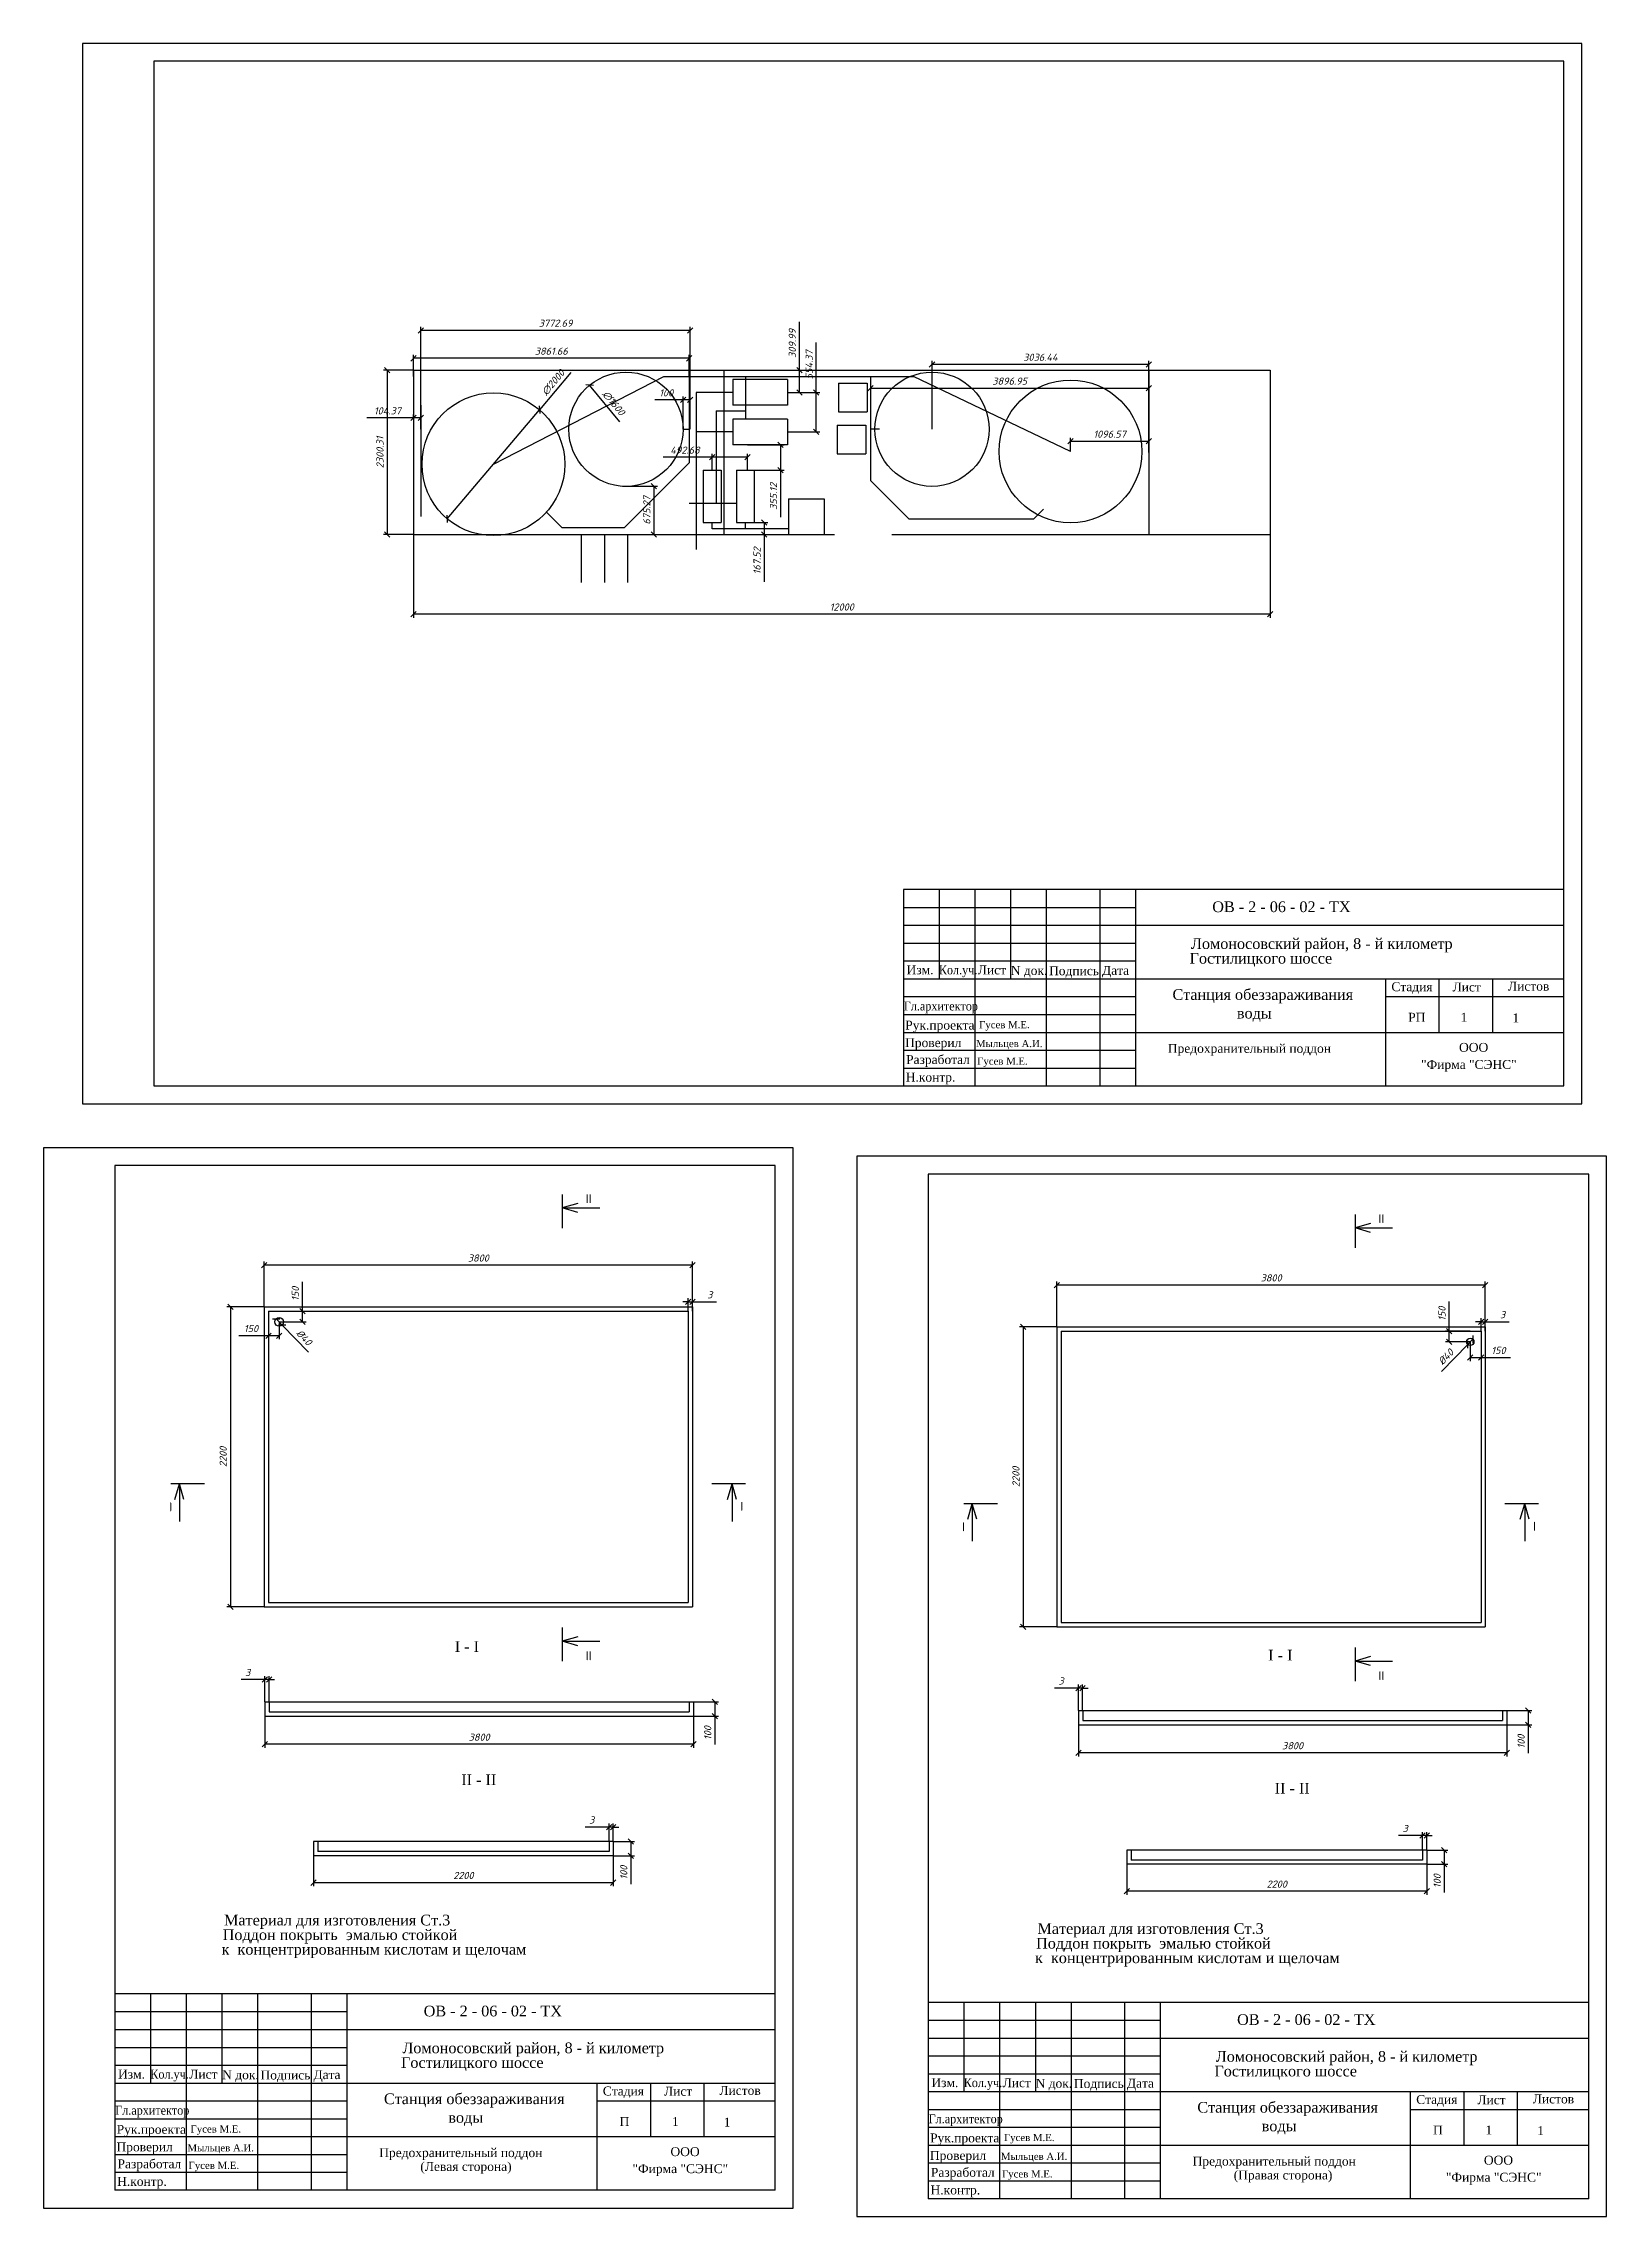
# Model space of a CAD drawing. Header units: millimetres. Extents: x -17979 to 93814, y -32242 to 30101.
# Drawn here: x 50029 to 93814, y -30770 to 30101 of the extents above; entities that cross this region are included whole.
import ezdxf

# ---------------------------------------------------------------- set-up
doc = ezdxf.new("R2010")
doc.units = ezdxf.units.MM
doc.styles.add('CН', font='')
doc.styles.add('СИС', font='txt.shx', dxfattribs={"oblique": 15})
doc.styles.add('СН с наклоном', font='', dxfattribs={"oblique": 15})
doc.styles.get('CН').set_extended_font_data('Times New Roman Cyr')
doc.styles.get('СН с наклоном').set_extended_font_data('Times New Roman Cyr')
doc.dimstyles.new('25 СИС', dxfattribs={"dimscale": 0, "dimtxt": 200, "dimasz": 150, "dimexe": 100, "dimexo": 0.625, "dimgap": 100, "dimtad": 1, "dimlfac": 0.25, "dimdsep": 46, "dimtxsty": 'СИС', "dimblk": 'OBLIQUE', "dimcen": 2.5, "dimclrd": 3, "dimclre": 3, "dimclrt": 7, "dimadec": 0, "dimazin": 0, "dimtm": 1e-09, "dimtfac": 1, "dimtmove": 0, "dimatfit": 3, "dimldrblk": 'NONE', "dimfxl": 0, "dimtolj": 1, "dimtzin": 0, "dimarcsym": 0})
doc.dimstyles.new('50 СИС', dxfattribs={"dimscale": 0, "dimtxt": 200, "dimasz": 150, "dimexe": 100, "dimexo": 0.625, "dimgap": 100, "dimtad": 1, "dimlfac": 0.5, "dimdsep": 46, "dimtxsty": 'СИС', "dimblk": 'OBLIQUE', "dimcen": 2.5, "dimclrd": 3, "dimclre": 3, "dimclrt": 7, "dimadec": 0, "dimazin": 0, "dimtm": 1e-09, "dimtfac": 1, "dimtmove": 0, "dimatfit": 3, "dimldrblk": 'NONE', "dimfxl": 0, "dimtolj": 1, "dimtzin": 0, "dimarcsym": 0})

msp = doc.modelspace()

# ---------------------------------------------------------------- texts
for s, height, style, p in [('ОВ - 2 - 06 - 02 - ТХ', 300, 'CН', (82769.5301, 5768.416)), ('Ломоносовский район, 8 - й километр', 300, 'CН', (82172.2803, 4736.1694)), ('Изм.', 250, 'CН', (74207.2607, 4026.7341)), ('Лист', 250, 'CН', (76202.001, 4024.4141)), ('Дата', 250, 'CН', (79681.1086, 4011.1521)), ('Гостилицкого шоссе', 300, 'CН', (82134.9522, 4325.758)), ('N док.', 250, 'CН', (77124.7372, 4008.0626)), ('Подпись', 250, 'CН', (78197.8351, 4001.0776)), ('Стадия', 250, 'CН', (87787.5714, 3553.6467)), ('Лист', 250, 'CН', (89501.8924, 3546.0675)), ('Листов', 250, 'CН', (91052.9797, 3569.7484)), ('Станция обеззараживания', 300, 'СН с наклоном', (81655.3928, 3310.4444)), ('Рук.проекта', 250, 'CН', (74169.246, 2478.8296)), ('Гусев М.Е.', 200, 'CН', (76239.0316, 2515.2765)), ('воды', 300, 'СН с наклоном', (83459.5847, 2788.1028)), ('РП', 250, 'CН', (88258.2513, 2698.8092)), ('1', 250, 'CН', (89726.4902, 2698.8092)), ('1', 250, 'CН', (91177.0395, 2681.1279)), ('Проверил', 250, 'CН', (74164.9719, 1986.8716)), ('Мыльцев А.И.', 200, 'CН', (76152.7065, 1986.8716)), ('Предохранительный поддон', 250, 'CН', (81524.5394, 1826.8869)), ('ООО', 250, 'CН', (89682.2843, 1854.951)), ('Н.контр.', 250, 'CН', (74183.208, 1021.166)), ('Разработал', 250, 'CН', (74192.326, 1513.1292)), ('Гусев М.Е.', 200, 'CН', (76184.3234, 1494.9084)), ('"Фирма "СЭНС"', 250, 'CН', (88618.9886, 1377.4304)), ('I', 250, 'СИС', (53550.5365, -11015.8284)), ('I', 250, 'СИС', (69546.6678, -10999.4055)), ('I', 250, 'СИС', (75757.3417, -11574.2079)), ('I', 250, 'СИС', (91753.473, -11557.785)), ('I - I', 300, 'CН', (61551.0511, -14954.4398)), ('I - I', 300, 'CН', (84336.2019, -15193.3849)), ('II - II', 300, 'CН', (61732.8063, -18684.7633)), ('II - II', 300, 'CН', (84517.9571, -18923.7084)), ('Материал для изготовления Ст.3', 300, 'CН', (55087.0174, -22614.9241)), ('Поддон покрыть  эмалью стойкой', 300, 'CН', (55049.6893, -23025.3356)), ('Поддон покрыть  эмалью стойкой', 300, 'CН', (77834.84, -23264.2807)), ('Материал для изготовления Ст.3', 300, 'CН', (77872.1681, -22853.8692)), ('к  концентрированным кислотам и щелочам', 300, 'CН', (55018.77, -23433.499)), ('к  концентрированным кислотам и щелочам', 300, 'CН', (77803.9207, -23672.4441)), ('ОВ - 2 - 06 - 02 - ТХ', 300, 'CН', (60679.8382, -25163.5826)), ('ОВ - 2 - 06 - 02 - ТХ', 300, 'CН', (83464.9889, -25402.5277)), ('Ломоносовский район, 8 - й километр', 300, 'CН', (60082.5884, -26195.8292)), ('Ломоносовский район, 8 - й километр', 300, 'CН', (82867.7392, -26434.7743)), ('Изм.', 250, 'CН', (52117.5688, -26905.2645)), ('Лист', 250, 'CН', (54112.3091, -26907.5845)), ('N док.', 250, 'CН', (55035.0453, -26923.936)), ('Подпись', 250, 'CН', (56108.1433, -26930.921)), ('Дата', 250, 'CН', (57591.4167, -26920.8465)), ('Гостилицкого шоссе', 300, 'CН', (60045.2603, -26606.2406)), ('Гостилицкого шоссе', 300, 'CН', (82830.4111, -26845.1857)), ('Станция обеззараживания', 300, 'СН с наклоном', (59565.701, -27621.5543)), ('Стадия', 250, 'CН', (65697.8795, -27378.3519)), ('Лист', 250, 'CН', (67412.2006, -27385.9311)), ('Листов', 250, 'CН', (68963.2878, -27362.2502)), ('Изм.', 250, 'CН', (74902.7196, -27144.2096)), ('Лист', 250, 'CН', (76897.4599, -27146.5296)), ('N док.', 250, 'CН', (77820.1961, -27162.8811)), ('Подпись', 250, 'CН', (78893.294, -27169.8661)), ('Дата', 250, 'CН', (80376.5675, -27159.7916)), ('Стадия', 250, 'CН', (88483.0302, -27617.297)), ('Лист', 250, 'CН', (90197.3513, -27624.8762)), ('Листов', 250, 'CН', (91748.4386, -27601.1953)), ('воды', 300, 'СН с наклоном', (61369.8928, -28143.8958)), ('П', 250, 'CН', (66168.5595, -28233.1894)), ('1', 250, 'CН', (67636.7983, -28233.1895)), ('1', 250, 'CН', (69087.3476, -28250.8707)), ('Станция обеззараживания', 300, 'СН с наклоном', (82350.8517, -27860.4994)), ('Рук.проекта', 250, 'CН', (52079.5541, -28453.1689)), ('Гусев М.Е.', 200, 'CН', (54149.3398, -28416.7221)), ('Рук.проекта', 250, 'CН', (74864.7048, -28692.114)), ('Гусев М.Е.', 200, 'CН', (76934.4905, -28655.6672)), ('воды', 300, 'СН с наклоном', (84155.0436, -28382.8409)), ('П', 250, 'CН', (88953.7102, -28472.1345)), ('1', 250, 'CН', (90421.949, -28472.1346)), ('1', 250, 'CН', (91872.4983, -28489.8158)), ('Проверил', 250, 'CН', (52075.28, -28945.127)), ('Разработал', 250, 'CН', (52102.6341, -29418.8694)), ('Мыльцев А.И.', 200, 'CН', (54063.0147, -28945.127)), ('Предохранительный поддон', 250, 'CН', (59434.8475, -29105.1118)), ('ООО', 250, 'CН', (67592.5925, -29077.0476)), ('Проверил', 250, 'CН', (74860.4307, -29184.0721)), ('Мыльцев А.И.', 200, 'CН', (76848.1654, -29184.0721)), ('Предохранительный поддон', 250, 'CН', (82219.9982, -29344.0569)), ('ООО', 250, 'CН', (90377.7432, -29315.9927)), ('Н.контр.', 250, 'CН', (52093.5161, -29910.8326)), ('Гусев М.Е.', 200, 'CН', (54094.6316, -29437.0902)), ('(Левая сторона)', 250, 'CН', (60585.8757, -29492.6396)), ('"Фирма "СЭНС"', 250, 'CН', (66529.2967, -29554.5682)), ('Разработал', 250, 'CН', (74887.7848, -29657.8145)), ('Гусев М.Е.', 200, 'CН', (76879.7823, -29676.0353)), ('(Правая сторона)', 250, 'CН', (83371.0264, -29731.5847)), ('"Фирма "СЭНС"', 250, 'CН', (89314.4475, -29793.5133)), ('Н.контр.', 250, 'CН', (74878.6668, -30149.7777))]:
    msp.add_text(s, height=height, dxfattribs=dict(style=style)).set_placement(p)
at = {"style": 'CН', "width": 0.9}
for s, p in [('Кол.уч.', (75111.7712, 4026.7341)), ('Гл.архитектор', (74129.2857, 3013.9057)), ('Кол.уч.', (53022.0793, -26905.2645)), ('Кол.уч.', (75807.2301, -27144.2096)), ('Гл.архитектор', (52039.5938, -27918.0929)), ('Гл.архитектор', (74824.7446, -28157.038))]:
    msp.add_text(s, height=250, dxfattribs=at).set_placement(p)
at = {"style": 'СИС'}
for p in [(65387.1842, -2133.63), (87593.9894, -2692.0095), (65387.1842, -14936.3279), (87593.9894, -15494.7074)]:
    msp.add_text('II', height=250, rotation=180, dxfattribs=at).set_placement(p)

# ---------------------------------------------------------------- blocks, each defined once
blk = doc.blocks.new('_OBLIQUE')
at = {"color": 0, "linetype": 'ByBlock'}
blk.add_line((-0.5, -0.5), (0.5, 0.5), dxfattribs=at)
blk = doc.blocks.new('*D24')
at = {"color": 3, "lineweight": -2}
for p, q in [((60392, 16346), (60392, 14015)), ((84392, 16346), (84392, 14015)), ((84392, 14115), (60392, 14115))]:
    blk.add_line(p, q, dxfattribs=at)
at = {"layer": 'Defpoints', "color": 0}
for p in [(60392, 16347), (84392, 16347), (60392, 14115)]:
    blk.add_point(p, dxfattribs=at)
at = {"color": 3, "lineweight": -2, "xscale": 150, "yscale": 150, "zscale": 150, "rotation": 180}
blk.add_blockref('_OBLIQUE', (60392, 14115), dxfattribs=at)
at = {"color": 3, "lineweight": -2, "xscale": 150, "yscale": 150, "zscale": 150}
blk.add_blockref('_OBLIQUE', (84392, 14115), dxfattribs=at)
at = {"color": 7, "insert": (72392, 14315), "char_height": 200, "attachment_point": 5, "style": 'СИС'}
blk.add_mtext('\\A1;12000', dxfattribs=at)
blk = doc.blocks.new('_None')
blk = doc.blocks.new('*D25')
at = {"color": 3, "lineweight": -2}
for p, q in [((60391, 20947), (59556, 20947)), ((59656, 20947), (59656, 16346)), ((60391, 16346), (59556, 16346))]:
    blk.add_line(p, q, dxfattribs=at)
at = {"layer": 'Defpoints', "color": 0}
for p in [(60392, 20947), (59656, 16346), (60392, 16346)]:
    blk.add_point(p, dxfattribs=at)
at = {"color": 3, "lineweight": -2, "xscale": 150, "yscale": 150, "zscale": 150}
for p, rotation in [((59656, 20947), 90), ((59656, 16346), 270)]:
    blk.add_blockref('_OBLIQUE', p, dxfattribs=dict(at, rotation=rotation))
at = {"color": 7, "insert": (59456, 18646), "char_height": 200, "attachment_point": 5, "rotation": 90, "style": 'СИС'}
blk.add_mtext('\\A1;2300.31', dxfattribs=at)
blk = doc.blocks.new('*D26')
at = {"color": 3, "lineweight": -2}
for p in [(64803, 20880), (61342, 16786)]:
    blk.add_line(p, (63924, 19841), dxfattribs=at)
at = {"layer": 'Defpoints', "color": 0}
for p in [(63924, 19841), (61342, 16786)]:
    blk.add_point(p, dxfattribs=at)
at = {"color": 3, "lineweight": -2, "xscale": 150, "yscale": 150, "zscale": 150}
for p, rotation in [((63924, 19841), 229.7816838810232), ((61342, 16786), 49.78168388102324)]:
    blk.add_blockref('_OBLIQUE', p, dxfattribs=dict(at, rotation=rotation))
at = {"color": 7, "insert": (64308, 20604), "char_height": 200, "attachment_point": 5, "rotation": 49.78168, "style": 'СИС'}
blk.add_mtext('\\A1;∅2000', dxfattribs=at)
blk = doc.blocks.new('*D27')
at = {"color": 3, "lineweight": -2}
blk.add_line((66173, 19504), (65329, 20530), dxfattribs=at)
at = {"layer": 'Defpoints', "color": 0}
for p in [(65329, 20530), (67362, 18059)]:
    blk.add_point(p, dxfattribs=at)
at = {"color": 3, "lineweight": -2, "xscale": 150, "yscale": 150, "zscale": 150, "rotation": 129.4472711270436}
blk.add_blockref('_OBLIQUE', (65329, 20530), dxfattribs=at)
at = {"color": 7, "insert": (66001, 20028), "char_height": 200, "attachment_point": 5, "rotation": 309.44727, "style": 'СИС'}
blk.add_mtext('\\A1;∅1600', dxfattribs=at)
blk = doc.blocks.new('*D28')
at = {"color": 3, "lineweight": -2}
for p, q in [((78798, 18673), (78798, 19057)), ((78798, 18957), (80992, 18957)), ((80992, 18647), (80992, 19057))]:
    blk.add_line(p, q, dxfattribs=at)
at = {"layer": 'Defpoints', "color": 0}
for p in [(80992, 18957), (78798, 18673), (80992, 18647)]:
    blk.add_point(p, dxfattribs=at)
at = {"color": 3, "lineweight": -2, "xscale": 150, "yscale": 150, "zscale": 150, "rotation": 180}
blk.add_blockref('_OBLIQUE', (78798, 18957), dxfattribs=at)
at = {"color": 3, "lineweight": -2, "xscale": 150, "yscale": 150, "zscale": 150}
blk.add_blockref('_OBLIQUE', (80992, 18957), dxfattribs=at)
at = {"color": 7, "insert": (79895, 19157), "char_height": 200, "attachment_point": 5, "style": 'СИС'}
blk.add_mtext('\\A1;1096.57', dxfattribs=at)
blk = doc.blocks.new('*D29')
at = {"color": 3, "lineweight": -2}
for p, q in [((74919, 19296), (74919, 21210)), ((80992, 21110), (74919, 21110)), ((80992, 18958), (80992, 21210))]:
    blk.add_line(p, q, dxfattribs=at)
at = {"layer": 'Defpoints', "color": 0}
for p in [(74919, 21110), (74919, 19295), (80992, 18957)]:
    blk.add_point(p, dxfattribs=at)
at = {"color": 3, "lineweight": -2, "xscale": 150, "yscale": 150, "zscale": 150, "rotation": 180}
blk.add_blockref('_OBLIQUE', (74919, 21110), dxfattribs=at)
at = {"color": 3, "lineweight": -2, "xscale": 150, "yscale": 150, "zscale": 150}
blk.add_blockref('_OBLIQUE', (80992, 21110), dxfattribs=at)
at = {"color": 7, "insert": (77955, 21310), "char_height": 200, "attachment_point": 5, "style": 'СИС'}
blk.add_mtext('\\A1;3036.44', dxfattribs=at)
blk = doc.blocks.new('*D30')
at = {"color": 3, "lineweight": -2}
for p, q in [((71206, 20947), (71206, 22299)), ((70872, 20947), (71306, 20947)), ((71206, 20327), (71206, 20947)), ((70872, 20327), (71306, 20327))]:
    blk.add_line(p, q, dxfattribs=at)
at = {"layer": 'Defpoints', "color": 0}
for p in [(70871, 20947), (71206, 20947), (70871, 20327)]:
    blk.add_point(p, dxfattribs=at)
at = {"color": 3, "lineweight": -2, "xscale": 150, "yscale": 150, "zscale": 150}
for p, rotation in [((71206, 20947), 90), ((71206, 20327), 270)]:
    blk.add_blockref('_OBLIQUE', p, dxfattribs=dict(at, rotation=rotation))
at = {"color": 7, "insert": (71006, 21698), "char_height": 200, "attachment_point": 5, "rotation": 90, "style": 'СИС'}
blk.add_mtext('\\A1;309.99', dxfattribs=at)
blk = doc.blocks.new('*D31')
at = {"color": 3, "lineweight": -2}
for p, q in [((71676, 20327), (71676, 21721)), ((70873, 20327), (71776, 20327)), ((71676, 19218), (71676, 20327)), ((70872, 19218), (71776, 19218))]:
    blk.add_line(p, q, dxfattribs=at)
at = {"layer": 'Defpoints', "color": 0}
for p in [(70872, 20327), (71676, 20327), (70871, 19218)]:
    blk.add_point(p, dxfattribs=at)
at = {"color": 3, "lineweight": -2, "xscale": 150, "yscale": 150, "zscale": 150}
for p, rotation in [((71676, 20327), 90), ((71676, 19218), 270)]:
    blk.add_blockref('_OBLIQUE', p, dxfattribs=dict(at, rotation=rotation))
at = {"color": 7, "insert": (71476, 21099), "char_height": 200, "attachment_point": 5, "rotation": 90, "style": 'СИС'}
blk.add_mtext('\\A1;554.37', dxfattribs=at)
blk = doc.blocks.new('*D32')
at = {"color": 3, "lineweight": -2}
for p, q in [((69748, 18858), (70779, 18858)), ((70679, 18858), (70679, 18148)), ((69748, 18148), (70779, 18148)), ((70679, 18148), (70679, 16829))]:
    blk.add_line(p, q, dxfattribs=at)
at = {"layer": 'Defpoints', "color": 0}
for p in [(69747, 18858), (69747, 18148), (70679, 18148)]:
    blk.add_point(p, dxfattribs=at)
at = {"color": 3, "lineweight": -2, "xscale": 150, "yscale": 150, "zscale": 150}
for p, rotation in [((70679, 18858), 90), ((70679, 18148), 270)]:
    blk.add_blockref('_OBLIQUE', p, dxfattribs=dict(at, rotation=rotation))
at = {"color": 7, "insert": (70479, 17413), "char_height": 200, "attachment_point": 5, "rotation": 90, "style": 'СИС'}
blk.add_mtext('\\A1;355.12', dxfattribs=at)
blk = doc.blocks.new('*D33')
at = {"color": 3, "lineweight": -2}
for p, q in [((68762, 18510), (67386, 18510)), ((68762, 18148), (68762, 18610)), ((69748, 18510), (68762, 18510)), ((69748, 18148), (69748, 18610))]:
    blk.add_line(p, q, dxfattribs=at)
at = {"layer": 'Defpoints', "color": 0}
for p in [(68762, 18510), (68762, 18148), (69748, 18148)]:
    blk.add_point(p, dxfattribs=at)
at = {"color": 3, "lineweight": -2, "xscale": 150, "yscale": 150, "zscale": 150, "rotation": 180}
blk.add_blockref('_OBLIQUE', (68762, 18510), dxfattribs=at)
at = {"color": 3, "lineweight": -2, "xscale": 150, "yscale": 150, "zscale": 150}
blk.add_blockref('_OBLIQUE', (69748, 18510), dxfattribs=at)
at = {"color": 7, "insert": (67999, 18710), "char_height": 200, "attachment_point": 5, "style": 'СИС'}
blk.add_mtext('\\A1;492.68', dxfattribs=at)
blk = doc.blocks.new('*D34')
at = {"color": 3, "lineweight": -2}
for p, q in [((69941, 16682), (70318, 16682)), ((70218, 16682), (70218, 16347)), ((69941, 16347), (70318, 16347)), ((70218, 16347), (70218, 15019))]:
    blk.add_line(p, q, dxfattribs=at)
at = {"layer": 'Defpoints', "color": 0}
for p in [(69941, 16682), (69941, 16347), (70218, 16347)]:
    blk.add_point(p, dxfattribs=at)
at = {"color": 3, "lineweight": -2, "xscale": 150, "yscale": 150, "zscale": 150}
for p, rotation in [((70218, 16682), 90), ((70218, 16347), 270)]:
    blk.add_blockref('_OBLIQUE', p, dxfattribs=dict(at, rotation=rotation))
at = {"color": 7, "insert": (70018, 15608), "char_height": 200, "attachment_point": 5, "rotation": 90, "style": 'СИС'}
blk.add_mtext('\\A1;167.52', dxfattribs=at)
blk = doc.blocks.new('*D35')
at = {"color": 3, "lineweight": -2}
for p, q in [((66248, 17697), (67230, 17697)), ((67130, 17697), (67130, 16347)), ((66248, 16347), (67230, 16347))]:
    blk.add_line(p, q, dxfattribs=at)
at = {"layer": 'Defpoints', "color": 0}
for p in [(66247, 17697), (66247, 16347), (67130, 16347)]:
    blk.add_point(p, dxfattribs=at)
at = {"color": 3, "lineweight": -2, "xscale": 150, "yscale": 150, "zscale": 150}
for p, rotation in [((67130, 17697), 90), ((67130, 16347), 270)]:
    blk.add_blockref('_OBLIQUE', p, dxfattribs=dict(at, rotation=rotation))
at = {"color": 7, "insert": (66930, 17022), "char_height": 200, "attachment_point": 5, "rotation": 90, "style": 'СИС'}
blk.add_mtext('\\A1;675.27', dxfattribs=at)
blk = doc.blocks.new('*D36')
at = {"color": 3, "lineweight": -2}
for p, q in [((73198, 20769), (73198, 20343)), ((80992, 20769), (80992, 20343)), ((73198, 20443), (80992, 20443))]:
    blk.add_line(p, q, dxfattribs=at)
at = {"layer": 'Defpoints', "color": 0}
for p in [(73198, 20770), (80992, 20770), (80992, 20443)]:
    blk.add_point(p, dxfattribs=at)
at = {"color": 3, "lineweight": -2, "xscale": 150, "yscale": 150, "zscale": 150, "rotation": 180}
blk.add_blockref('_OBLIQUE', (73198, 20443), dxfattribs=at)
at = {"color": 3, "lineweight": -2, "xscale": 150, "yscale": 150, "zscale": 150}
blk.add_blockref('_OBLIQUE', (80992, 20443), dxfattribs=at)
at = {"color": 7, "insert": (77095, 20643), "char_height": 200, "attachment_point": 5, "style": 'СИС'}
blk.add_mtext('\\A1;3896.95', dxfattribs=at)
blk = doc.blocks.new('*D37')
at = {"color": 3, "lineweight": -2}
for p, q in [((60392, 20770), (60392, 21381)), ((68115, 20770), (68115, 21381)), ((68115, 21281), (60392, 21281))]:
    blk.add_line(p, q, dxfattribs=at)
at = {"layer": 'Defpoints', "color": 0}
for p in [(60392, 21281), (60392, 20770), (68115, 20770)]:
    blk.add_point(p, dxfattribs=at)
at = {"color": 3, "lineweight": -2, "xscale": 150, "yscale": 150, "zscale": 150, "rotation": 180}
blk.add_blockref('_OBLIQUE', (60392, 21281), dxfattribs=at)
at = {"color": 3, "lineweight": -2, "xscale": 150, "yscale": 150, "zscale": 150}
blk.add_blockref('_OBLIQUE', (68115, 21281), dxfattribs=at)
at = {"color": 7, "insert": (64253, 21481), "char_height": 200, "attachment_point": 5, "style": 'СИС'}
blk.add_mtext('\\A1;3861.66', dxfattribs=at)
blk = doc.blocks.new('*D38')
at = {"color": 3, "lineweight": -2}
for p, q in [((60392, 19610), (59088, 19610)), ((60392, 19611), (60392, 19710)), ((60600, 19610), (60392, 19610)), ((60600, 19611), (60600, 19710))]:
    blk.add_line(p, q, dxfattribs=at)
at = {"layer": 'Defpoints', "color": 0}
for p in [(60392, 19610), (60392, 19610), (60600, 19610)]:
    blk.add_point(p, dxfattribs=at)
at = {"color": 3, "lineweight": -2, "xscale": 150, "yscale": 150, "zscale": 150, "rotation": 180}
blk.add_blockref('_OBLIQUE', (60392, 19610), dxfattribs=at)
at = {"color": 3, "lineweight": -2, "xscale": 150, "yscale": 150, "zscale": 150}
blk.add_blockref('_OBLIQUE', (60600, 19610), dxfattribs=at)
at = {"color": 7, "insert": (59665, 19810), "char_height": 200, "attachment_point": 5, "style": 'СИС'}
blk.add_mtext('\\A1;104.37', dxfattribs=at)
blk = doc.blocks.new('*D39')
at = {"color": 3, "lineweight": -2}
for p, q in [((67946, 20114), (67151, 20114)), ((67946, 19942), (67946, 20214)), ((68146, 20114), (67946, 20114)), ((68146, 19942), (68146, 20214))]:
    blk.add_line(p, q, dxfattribs=at)
at = {"layer": 'Defpoints', "color": 0}
for p in [(67946, 20114), (67946, 19941), (68146, 19941)]:
    blk.add_point(p, dxfattribs=at)
at = {"color": 3, "lineweight": -2, "xscale": 150, "yscale": 150, "zscale": 150, "rotation": 180}
blk.add_blockref('_OBLIQUE', (67946, 20114), dxfattribs=at)
at = {"color": 3, "lineweight": -2, "xscale": 150, "yscale": 150, "zscale": 150}
blk.add_blockref('_OBLIQUE', (68146, 20114), dxfattribs=at)
at = {"color": 7, "insert": (67473, 20314), "char_height": 200, "attachment_point": 5, "style": 'СИС'}
blk.add_mtext('\\A1;100', dxfattribs=at)
blk = doc.blocks.new('*D40')
at = {"color": 3, "lineweight": -2}
for p, q in [((60600, 19297), (60600, 22164)), ((68146, 22064), (60600, 22064)), ((68146, 19297), (68146, 22164))]:
    blk.add_line(p, q, dxfattribs=at)
at = {"layer": 'Defpoints', "color": 0}
for p in [(60600, 22064), (60600, 19296), (68146, 19296)]:
    blk.add_point(p, dxfattribs=at)
at = {"color": 3, "lineweight": -2, "xscale": 150, "yscale": 150, "zscale": 150, "rotation": 180}
blk.add_blockref('_OBLIQUE', (60600, 22064), dxfattribs=at)
at = {"color": 3, "lineweight": -2, "xscale": 150, "yscale": 150, "zscale": 150}
blk.add_blockref('_OBLIQUE', (68146, 22064), dxfattribs=at)
at = {"color": 7, "insert": (64373, 22264), "char_height": 200, "attachment_point": 5, "style": 'СИС'}
blk.add_mtext('\\A1;3772.69', dxfattribs=at)
blk = doc.blocks.new('*D58')
at = {"color": 3, "lineweight": -2}
for p, q in [((56211, -5292), (55164, -5292)), ((55264, -5292), (55264, -13692)), ((56211, -13692), (55164, -13692))]:
    blk.add_line(p, q, dxfattribs=at)
at = {"layer": 'Defpoints', "color": 0}
for p in [(56211, -5292), (55264, -13692), (56211, -13692)]:
    blk.add_point(p, dxfattribs=at)
at = {"color": 3, "lineweight": -2, "xscale": 150, "yscale": 150, "zscale": 150}
for p, rotation in [((55264, -5292), 90), ((55264, -13692), 270)]:
    blk.add_blockref('_OBLIQUE', p, dxfattribs=dict(at, rotation=rotation))
at = {"color": 7, "insert": (55064, -9492), "char_height": 200, "attachment_point": 5, "rotation": 90, "style": 'СИС'}
blk.add_mtext('\\A1;2200', dxfattribs=at)
blk = doc.blocks.new('*D56')
at = {"color": 3, "lineweight": -2}
for p, q in [((56211, -5291), (56211, -4021)), ((68211, -4121), (56211, -4121)), ((68211, -5291), (68211, -4021))]:
    blk.add_line(p, q, dxfattribs=at)
at = {"layer": 'Defpoints', "color": 0}
for p in [(56211, -4121), (56211, -5292), (68211, -5292)]:
    blk.add_point(p, dxfattribs=at)
at = {"color": 3, "lineweight": -2, "xscale": 150, "yscale": 150, "zscale": 150, "rotation": 180}
blk.add_blockref('_OBLIQUE', (56211, -4121), dxfattribs=at)
at = {"color": 3, "lineweight": -2, "xscale": 150, "yscale": 150, "zscale": 150}
blk.add_blockref('_OBLIQUE', (68211, -4121), dxfattribs=at)
at = {"color": 7, "insert": (62211, -3921), "char_height": 200, "attachment_point": 5, "style": 'СИС'}
blk.add_mtext('\\A1;3800', dxfattribs=at)
blk = doc.blocks.new('*D61')
at = {"color": 3, "lineweight": -2}
for p in [(56547, -5625), (57449, -6557)]:
    blk.add_line(p, (56716, -5799), dxfattribs=at)
at = {"layer": 'Defpoints', "color": 0}
for p in [(56547, -5625), (56716, -5799)]:
    blk.add_point(p, dxfattribs=at)
at = {"color": 3, "lineweight": -2, "xscale": 150, "yscale": 150, "zscale": 150}
for p, rotation in [((56547, -5625), 314.0740343886919), ((56716, -5799), 134.0740343886919)]:
    blk.add_blockref('_OBLIQUE', p, dxfattribs=dict(at, rotation=rotation))
at = {"color": 7, "insert": (57331, -6146), "char_height": 200, "attachment_point": 5, "rotation": 314.07403, "style": 'СИС'}
blk.add_mtext('\\A1;%%c40', dxfattribs=at)
blk = doc.blocks.new('*D60')
at = {"color": 3, "lineweight": -2}
for p, q in [((57284, -5412), (57284, -4584)), ((56632, -5412), (57384, -5412)), ((57284, -5712), (57284, -5412)), ((56632, -5712), (57384, -5712))]:
    blk.add_line(p, q, dxfattribs=at)
at = {"layer": 'Defpoints', "color": 0}
for p in [(56631, -5412), (57284, -5412), (56631, -5712)]:
    blk.add_point(p, dxfattribs=at)
at = {"color": 3, "lineweight": -2, "xscale": 150, "yscale": 150, "zscale": 150}
for p, rotation in [((57284, -5412), 90), ((57284, -5712), 270)]:
    blk.add_blockref('_OBLIQUE', p, dxfattribs=dict(at, rotation=rotation))
at = {"color": 7, "insert": (57084, -4923), "char_height": 200, "attachment_point": 5, "rotation": 90, "style": 'СИС'}
blk.add_mtext('\\A1;150', dxfattribs=at)
blk = doc.blocks.new('*D59')
at = {"color": 3, "lineweight": -2}
for p, q in [((56331, -5712), (56331, -6197)), ((56631, -5712), (56631, -6197)), ((56331, -6097), (55503, -6097)), ((56631, -6097), (56331, -6097))]:
    blk.add_line(p, q, dxfattribs=at)
at = {"layer": 'Defpoints', "color": 0}
for p in [(56331, -5712), (56631, -5712), (56331, -6097)]:
    blk.add_point(p, dxfattribs=at)
at = {"color": 3, "lineweight": -2, "xscale": 150, "yscale": 150, "zscale": 150, "rotation": 180}
blk.add_blockref('_OBLIQUE', (56331, -6097), dxfattribs=at)
at = {"color": 3, "lineweight": -2, "xscale": 150, "yscale": 150, "zscale": 150}
blk.add_blockref('_OBLIQUE', (56631, -6097), dxfattribs=at)
at = {"color": 7, "insert": (55842, -5897), "char_height": 200, "attachment_point": 5, "style": 'СИС'}
blk.add_mtext('\\A1;150', dxfattribs=at)
blk = doc.blocks.new('*D57')
at = {"color": 3, "lineweight": -2}
for p, q in [((68091, -5149), (67941, -5149)), ((68091, -5411), (68091, -5049)), ((68091, -5149), (68211, -5149)), ((68211, -5411), (68211, -5049)), ((68211, -5149), (68880, -5149))]:
    blk.add_line(p, q, dxfattribs=at)
at = {"layer": 'Defpoints', "color": 0}
for p in [(68091, -5412), (68211, -5149), (68211, -5412)]:
    blk.add_point(p, dxfattribs=at)
at = {"color": 3, "lineweight": -2, "xscale": 150, "yscale": 150, "zscale": 150}
blk.add_blockref('_OBLIQUE', (68091, -5149), dxfattribs=at)
at = {"color": 3, "lineweight": -2, "xscale": 150, "yscale": 150, "zscale": 150, "rotation": 180}
blk.add_blockref('_OBLIQUE', (68211, -5149), dxfattribs=at)
at = {"color": 7, "insert": (68696, -4949), "char_height": 200, "attachment_point": 5, "style": 'СИС'}
blk.add_mtext('\\A1;3', dxfattribs=at)
blk = doc.blocks.new('*D62')
at = {"color": 3, "lineweight": -2}
for p, q in [((56234, -16756), (56234, -17642)), ((68234, -16756), (68234, -17642)), ((68234, -17542), (56234, -17542))]:
    blk.add_line(p, q, dxfattribs=at)
at = {"layer": 'Defpoints', "color": 0}
for p in [(56234, -16755), (68234, -16755), (56234, -17542)]:
    blk.add_point(p, dxfattribs=at)
at = {"color": 3, "lineweight": -2, "xscale": 150, "yscale": 150, "zscale": 150, "rotation": 180}
blk.add_blockref('_OBLIQUE', (56234, -17542), dxfattribs=at)
at = {"color": 3, "lineweight": -2, "xscale": 150, "yscale": 150, "zscale": 150}
blk.add_blockref('_OBLIQUE', (68234, -17542), dxfattribs=at)
at = {"color": 7, "insert": (62234, -17342), "char_height": 200, "attachment_point": 5, "style": 'СИС'}
blk.add_mtext('\\A1;3800', dxfattribs=at)
blk = doc.blocks.new('*D64')
at = {"color": 3, "lineweight": -2}
for p, q in [((56234, -15730), (55565, -15730)), ((56234, -16354), (56234, -15630)), ((56354, -15730), (56234, -15730)), ((56354, -16354), (56354, -15630)), ((56354, -15730), (56504, -15730))]:
    blk.add_line(p, q, dxfattribs=at)
at = {"layer": 'Defpoints', "color": 0}
for p in [(56234, -15730), (56234, -16355), (56354, -16355)]:
    blk.add_point(p, dxfattribs=at)
at = {"color": 3, "lineweight": -2, "xscale": 150, "yscale": 150, "zscale": 150}
blk.add_blockref('_OBLIQUE', (56234, -15730), dxfattribs=at)
at = {"color": 3, "lineweight": -2, "xscale": 150, "yscale": 150, "zscale": 150, "rotation": 180}
blk.add_blockref('_OBLIQUE', (56354, -15730), dxfattribs=at)
at = {"color": 7, "insert": (55750, -15530), "char_height": 200, "attachment_point": 5, "style": 'СИС'}
blk.add_mtext('\\A1;3', dxfattribs=at)
blk = doc.blocks.new('*D63')
at = {"color": 3, "lineweight": -2}
for p, q in [((68235, -16355), (68936, -16355)), ((68836, -16355), (68836, -16755)), ((68235, -16755), (68936, -16755)), ((68836, -16755), (68836, -17550))]:
    blk.add_line(p, q, dxfattribs=at)
at = {"layer": 'Defpoints', "color": 0}
for p in [(68234, -16355), (68234, -16755), (68836, -16755)]:
    blk.add_point(p, dxfattribs=at)
at = {"color": 3, "lineweight": -2, "xscale": 150, "yscale": 150, "zscale": 150}
for p, rotation in [((68836, -16355), 90), ((68836, -16755), 270)]:
    blk.add_blockref('_OBLIQUE', p, dxfattribs=dict(at, rotation=rotation))
at = {"color": 7, "insert": (68636, -17227), "char_height": 200, "attachment_point": 5, "rotation": 90, "style": 'СИС'}
blk.add_mtext('\\A1;100', dxfattribs=at)
blk = doc.blocks.new('*D66')
at = {"color": 3, "lineweight": -2}
for p, q in [((57592, -20665), (57592, -21518)), ((65992, -20665), (65992, -21518)), ((65992, -21418), (57592, -21418))]:
    blk.add_line(p, q, dxfattribs=at)
at = {"layer": 'Defpoints', "color": 0}
for p in [(57592, -20665), (65992, -20665), (57592, -21418)]:
    blk.add_point(p, dxfattribs=at)
at = {"color": 3, "lineweight": -2, "xscale": 150, "yscale": 150, "zscale": 150, "rotation": 180}
blk.add_blockref('_OBLIQUE', (57592, -21418), dxfattribs=at)
at = {"color": 3, "lineweight": -2, "xscale": 150, "yscale": 150, "zscale": 150}
blk.add_blockref('_OBLIQUE', (65992, -21418), dxfattribs=at)
at = {"color": 7, "insert": (61792, -21218), "char_height": 200, "attachment_point": 5, "style": 'СИС'}
blk.add_mtext('\\A1;2200', dxfattribs=at)
blk = doc.blocks.new('*D65')
at = {"color": 3, "lineweight": -2}
for p, q in [((65992, -20265), (66584, -20265)), ((65992, -20665), (66584, -20665)), ((66484, -20265), (66484, -20665)), ((66484, -20665), (66484, -21459))]:
    blk.add_line(p, q, dxfattribs=at)
at = {"layer": 'Defpoints', "color": 0}
for p in [(65992, -20265), (65992, -20665), (66484, -20665)]:
    blk.add_point(p, dxfattribs=at)
at = {"color": 3, "lineweight": -2, "xscale": 150, "yscale": 150, "zscale": 150}
for p, rotation in [((66484, -20265), 90), ((66484, -20665), 270)]:
    blk.add_blockref('_OBLIQUE', p, dxfattribs=dict(at, rotation=rotation))
at = {"color": 7, "insert": (66284, -21137), "char_height": 200, "attachment_point": 5, "rotation": 90, "style": 'СИС'}
blk.add_mtext('\\A1;100', dxfattribs=at)
blk = doc.blocks.new('*D67')
at = {"color": 3, "lineweight": -2}
for p, q in [((65872, -19862), (65203, -19862)), ((65872, -20264), (65872, -19762)), ((65992, -19862), (65872, -19862)), ((65992, -20264), (65992, -19762)), ((65992, -19862), (66142, -19862))]:
    blk.add_line(p, q, dxfattribs=at)
at = {"layer": 'Defpoints', "color": 0}
for p in [(65872, -19862), (65872, -20265), (65992, -20265)]:
    blk.add_point(p, dxfattribs=at)
at = {"color": 3, "lineweight": -2, "xscale": 150, "yscale": 150, "zscale": 150}
blk.add_blockref('_OBLIQUE', (65872, -19862), dxfattribs=at)
at = {"color": 3, "lineweight": -2, "xscale": 150, "yscale": 150, "zscale": 150, "rotation": 180}
blk.add_blockref('_OBLIQUE', (65992, -19862), dxfattribs=at)
at = {"color": 7, "insert": (65387, -19662), "char_height": 200, "attachment_point": 5, "style": 'СИС'}
blk.add_mtext('\\A1;3', dxfattribs=at)
blk = doc.blocks.new('*D69')
at = {"color": 3, "lineweight": -2}
for p, q in [((79019, -15968), (78350, -15968)), ((79019, -16593), (79019, -15868)), ((79139, -15968), (79019, -15968)), ((79139, -16593), (79139, -15868)), ((79139, -15968), (79289, -15968))]:
    blk.add_line(p, q, dxfattribs=at)
at = {"layer": 'Defpoints', "color": 0}
for p in [(79019, -15968), (79019, -16594), (79139, -16594)]:
    blk.add_point(p, dxfattribs=at)
at = {"color": 3, "lineweight": -2, "xscale": 150, "yscale": 150, "zscale": 150}
blk.add_blockref('_OBLIQUE', (79019, -15968), dxfattribs=at)
at = {"color": 3, "lineweight": -2, "xscale": 150, "yscale": 150, "zscale": 150, "rotation": 180}
blk.add_blockref('_OBLIQUE', (79139, -15968), dxfattribs=at)
at = {"color": 7, "insert": (78535, -15768), "char_height": 200, "attachment_point": 5, "style": 'СИС'}
blk.add_mtext('\\A1;3', dxfattribs=at)
blk = doc.blocks.new('*D68')
at = {"color": 3, "lineweight": -2}
for p, q in [((79019, -16995), (79019, -17881)), ((91019, -16995), (91019, -17881)), ((91019, -17781), (79019, -17781))]:
    blk.add_line(p, q, dxfattribs=at)
at = {"layer": 'Defpoints', "color": 0}
for p in [(79019, -16994), (91019, -16994), (79019, -17781)]:
    blk.add_point(p, dxfattribs=at)
at = {"color": 3, "lineweight": -2, "xscale": 150, "yscale": 150, "zscale": 150, "rotation": 180}
blk.add_blockref('_OBLIQUE', (79019, -17781), dxfattribs=at)
at = {"color": 3, "lineweight": -2, "xscale": 150, "yscale": 150, "zscale": 150}
blk.add_blockref('_OBLIQUE', (91019, -17781), dxfattribs=at)
at = {"color": 7, "insert": (85019, -17581), "char_height": 200, "attachment_point": 5, "style": 'СИС'}
blk.add_mtext('\\A1;3800', dxfattribs=at)
blk = doc.blocks.new('*D70')
at = {"color": 3, "lineweight": -2}
for p, q in [((91020, -16594), (91721, -16594)), ((91020, -16994), (91721, -16994)), ((91621, -16594), (91621, -16994)), ((91621, -16994), (91621, -17789))]:
    blk.add_line(p, q, dxfattribs=at)
at = {"layer": 'Defpoints', "color": 0}
for p in [(91019, -16594), (91019, -16994), (91621, -16994)]:
    blk.add_point(p, dxfattribs=at)
at = {"color": 3, "lineweight": -2, "xscale": 150, "yscale": 150, "zscale": 150}
for p, rotation in [((91621, -16594), 90), ((91621, -16994), 270)]:
    blk.add_blockref('_OBLIQUE', p, dxfattribs=dict(at, rotation=rotation))
at = {"color": 7, "insert": (91421, -17466), "char_height": 200, "attachment_point": 5, "rotation": 90, "style": 'СИС'}
blk.add_mtext('\\A1;100', dxfattribs=at)
blk = doc.blocks.new('*D71')
at = {"color": 3, "lineweight": -2}
for p, q in [((80377, -20904), (80377, -21757)), ((88778, -20904), (88778, -21757)), ((88778, -21657), (80377, -21657))]:
    blk.add_line(p, q, dxfattribs=at)
at = {"layer": 'Defpoints', "color": 0}
for p in [(80377, -20904), (88778, -20904), (80377, -21657)]:
    blk.add_point(p, dxfattribs=at)
at = {"color": 3, "lineweight": -2, "xscale": 150, "yscale": 150, "zscale": 150, "rotation": 180}
blk.add_blockref('_OBLIQUE', (80377, -21657), dxfattribs=at)
at = {"color": 3, "lineweight": -2, "xscale": 150, "yscale": 150, "zscale": 150}
blk.add_blockref('_OBLIQUE', (88778, -21657), dxfattribs=at)
at = {"color": 7, "insert": (84577, -21457), "char_height": 200, "attachment_point": 5, "style": 'СИС'}
blk.add_mtext('\\A1;2200', dxfattribs=at)
blk = doc.blocks.new('*D73')
at = {"color": 3, "lineweight": -2}
for p, q in [((88657, -20503), (88657, -20001)), ((88778, -20503), (88778, -20001)), ((88657, -20101), (87988, -20101)), ((88778, -20101), (88657, -20101)), ((88778, -20101), (88928, -20101))]:
    blk.add_line(p, q, dxfattribs=at)
at = {"layer": 'Defpoints', "color": 0}
for p in [(88657, -20101), (88657, -20504), (88778, -20504)]:
    blk.add_point(p, dxfattribs=at)
at = {"color": 3, "lineweight": -2, "xscale": 150, "yscale": 150, "zscale": 150}
blk.add_blockref('_OBLIQUE', (88657, -20101), dxfattribs=at)
at = {"color": 3, "lineweight": -2, "xscale": 150, "yscale": 150, "zscale": 150, "rotation": 180}
blk.add_blockref('_OBLIQUE', (88778, -20101), dxfattribs=at)
at = {"color": 7, "insert": (88172, -19901), "char_height": 200, "attachment_point": 5, "style": 'СИС'}
blk.add_mtext('\\A1;3', dxfattribs=at)
blk = doc.blocks.new('*D72')
at = {"color": 3, "lineweight": -2}
for p, q in [((88778, -20504), (89369, -20504)), ((89269, -20504), (89269, -20904)), ((88778, -20904), (89369, -20904)), ((89269, -20904), (89269, -21698))]:
    blk.add_line(p, q, dxfattribs=at)
at = {"layer": 'Defpoints', "color": 0}
for p in [(88777, -20504), (88777, -20904), (89269, -20904)]:
    blk.add_point(p, dxfattribs=at)
at = {"color": 3, "lineweight": -2, "xscale": 150, "yscale": 150, "zscale": 150}
for p, rotation in [((89269, -20504), 90), ((89269, -20904), 270)]:
    blk.add_blockref('_OBLIQUE', p, dxfattribs=dict(at, rotation=rotation))
at = {"color": 7, "insert": (89069, -21376), "char_height": 200, "attachment_point": 5, "rotation": 90, "style": 'СИС'}
blk.add_mtext('\\A1;100', dxfattribs=at)
blk = doc.blocks.new('*D75')
at = {"color": 3, "lineweight": -2}
for p, q in [((78418, -5849), (78418, -4579)), ((90418, -4679), (78418, -4679)), ((90418, -5849), (90418, -4579))]:
    blk.add_line(p, q, dxfattribs=at)
at = {"layer": 'Defpoints', "color": 0}
for p in [(78418, -4679), (78418, -5850), (90418, -5850)]:
    blk.add_point(p, dxfattribs=at)
at = {"color": 3, "lineweight": -2, "xscale": 150, "yscale": 150, "zscale": 150, "rotation": 180}
blk.add_blockref('_OBLIQUE', (78418, -4679), dxfattribs=at)
at = {"color": 3, "lineweight": -2, "xscale": 150, "yscale": 150, "zscale": 150}
blk.add_blockref('_OBLIQUE', (90418, -4679), dxfattribs=at)
at = {"color": 7, "insert": (84418, -4479), "char_height": 200, "attachment_point": 5, "style": 'СИС'}
blk.add_mtext('\\A1;3800', dxfattribs=at)
blk = doc.blocks.new('*D74')
at = {"color": 3, "lineweight": -2}
for p, q in [((78417, -5850), (77371, -5850)), ((77471, -5850), (77471, -14250)), ((78417, -14250), (77371, -14250))]:
    blk.add_line(p, q, dxfattribs=at)
at = {"layer": 'Defpoints', "color": 0}
for p in [(78418, -5850), (77471, -14250), (78418, -14250)]:
    blk.add_point(p, dxfattribs=at)
at = {"color": 3, "lineweight": -2, "xscale": 150, "yscale": 150, "zscale": 150}
for p, rotation in [((77471, -5850), 90), ((77471, -14250), 270)]:
    blk.add_blockref('_OBLIQUE', p, dxfattribs=dict(at, rotation=rotation))
at = {"color": 7, "insert": (77271, -10050), "char_height": 200, "attachment_point": 5, "rotation": 90, "style": 'СИС'}
blk.add_mtext('\\A1;2200', dxfattribs=at)
blk = doc.blocks.new('*D78')
at = {"color": 3, "lineweight": -2}
for p, q in [((89405, -5970), (89405, -5142)), ((89997, -5970), (89305, -5970)), ((89405, -6270), (89405, -5970)), ((89997, -6270), (89305, -6270))]:
    blk.add_line(p, q, dxfattribs=at)
at = {"layer": 'Defpoints', "color": 0}
for p in [(89405, -5970), (89998, -5970), (89998, -6270)]:
    blk.add_point(p, dxfattribs=at)
at = {"color": 3, "lineweight": -2, "xscale": 150, "yscale": 150, "zscale": 150}
for p, rotation in [((89405, -5970), 90), ((89405, -6270), 270)]:
    blk.add_blockref('_OBLIQUE', p, dxfattribs=dict(at, rotation=rotation))
at = {"color": 7, "insert": (89205, -5481), "char_height": 200, "attachment_point": 5, "rotation": 90, "style": 'СИС'}
blk.add_mtext('\\A1;150', dxfattribs=at)
blk = doc.blocks.new('*D76')
at = {"color": 3, "lineweight": -2}
for p, q in [((90298, -5707), (90148, -5707)), ((90298, -5969), (90298, -5607)), ((90298, -5707), (90418, -5707)), ((90418, -5969), (90418, -5607)), ((90418, -5707), (91087, -5707))]:
    blk.add_line(p, q, dxfattribs=at)
at = {"layer": 'Defpoints', "color": 0}
for p in [(90298, -5970), (90418, -5707), (90418, -5970)]:
    blk.add_point(p, dxfattribs=at)
at = {"color": 3, "lineweight": -2, "xscale": 150, "yscale": 150, "zscale": 150}
blk.add_blockref('_OBLIQUE', (90298, -5707), dxfattribs=at)
at = {"color": 3, "lineweight": -2, "xscale": 150, "yscale": 150, "zscale": 150, "rotation": 180}
blk.add_blockref('_OBLIQUE', (90418, -5707), dxfattribs=at)
at = {"color": 7, "insert": (90903, -5507), "char_height": 200, "attachment_point": 5, "style": 'СИС'}
blk.add_mtext('\\A1;3', dxfattribs=at)
blk = doc.blocks.new('*D77')
at = {"color": 3, "lineweight": -2}
for p, q in [((89998, -6271), (89998, -6808)), ((90298, -6271), (90298, -6808)), ((89998, -6708), (90298, -6708)), ((90298, -6708), (91126, -6708))]:
    blk.add_line(p, q, dxfattribs=at)
at = {"layer": 'Defpoints', "color": 0}
for p in [(89998, -6270), (90298, -6270), (90298, -6708)]:
    blk.add_point(p, dxfattribs=at)
at = {"color": 3, "lineweight": -2, "xscale": 150, "yscale": 150, "zscale": 150, "rotation": 180}
blk.add_blockref('_OBLIQUE', (89998, -6708), dxfattribs=at)
at = {"color": 3, "lineweight": -2, "xscale": 150, "yscale": 150, "zscale": 150}
blk.add_blockref('_OBLIQUE', (90298, -6708), dxfattribs=at)
at = {"color": 7, "insert": (90787, -6508), "char_height": 200, "attachment_point": 5, "style": 'СИС'}
blk.add_mtext('\\A1;150', dxfattribs=at)
blk = doc.blocks.new('*D79')
at = {"color": 3, "lineweight": -2}
for p in [(89193, -7101), (90069, -6197)]:
    blk.add_line(p, (89927, -6343), dxfattribs=at)
at = {"layer": 'Defpoints', "color": 0}
for p in [(89927, -6343), (90069, -6197)]:
    blk.add_point(p, dxfattribs=at)
at = {"color": 3, "lineweight": -2, "xscale": 150, "yscale": 150, "zscale": 150}
for p, rotation in [((89927, -6343), 45.90533261024424), ((90069, -6197), 225.9053326102442)]:
    blk.add_blockref('_OBLIQUE', p, dxfattribs=dict(at, rotation=rotation))
at = {"color": 7, "insert": (89312, -6691), "char_height": 200, "attachment_point": 5, "rotation": 45.90533, "style": 'СИС'}
blk.add_mtext('\\A1;%%c40', dxfattribs=at)

# ---------------------------------------------------------------- dimensions: what is measured, and where the dimension line sits
for base, p1, p2, picture, middle in [((60600.3678, 22064.3055), (68145.7386, 19296.0943), (60600.3678, 19296.0943), '*D40', (64373.0532, 22264.3055)), ((60391.6194, 21281.4871), (68114.9359, 20769.5644), (60391.6194, 20769.5644), '*D37', (64253.2777, 21481.4871)), ((74918.7466, 21109.8654), (80991.6194, 18956.9034), (74918.7466, 19295.0022), '*D29', (77955.183, 21309.8654)), ((80991.6194, 20443.1649), (73197.7147, 20769.5644), (80991.6194, 20769.5644), '*D36', (77094.6671, 20643.1649)), ((67945.7386, 20113.6221), (68145.7386, 19940.9556), (67945.7386, 19940.9556), '*D39', (67473.4095, 20313.6221)), ((60391.6194, 19610.4648), (60600.3678, 19610.4648), (60391.6194, 19610.4648), '*D38', (59664.8245, 19810.4648)), ((80991.6194, 18956.9034), (78798.4859, 18672.6281), (80991.6194, 18646.6874), '*D28', (79895.0527, 19156.9034)), ((68762.2954, 18510.41), (69747.6536, 18147.7203), (68762.2954, 18147.7203), '*D33', (67998.8979, 18710.41)), ((60391.6194, 14115.0971), (84391.6194, 16346.6874), (60391.6194, 16346.6874), '*D24', (72391.6194, 14315.0971)), ((56331.2691, -6097.3647), (56631.2691, -5711.7265), (56331.2691, -5711.7265), '*D59', (55842.2734, -5897.3647)), ((90298.0743, -6707.7294), (89998.0743, -6270.106), (90298.0743, -6270.106), '*D77', (90787.0701, -6507.7294))]:
    dim = msp.add_linear_dim(base=base, p1=p1, p2=p2, dimstyle='50 СИС', override={"dimscale": 1})
    dim.commit()
    dim.dimension.update_dxf_attribs({"geometry": picture, "text_midpoint": middle})
for base, p1, p2, dimstyle, picture, middle in [((71205.5943, 20946.6874), (70871.4443, 20326.7068), (70871.4443, 20946.6874), '50 СИС', '*D30', (71005.5943, 21697.8841)), ((71676.397, 20326.7068), (70871.4443, 19217.9661), (70872.0693, 20326.7068), '50 СИС', '*D31', (71476.397, 21099.0359)), ((59656.1032, 16346.0624), (60391.6194, 20946.6874), (60391.6194, 16346.0624), '50 СИС', '*D25', (59456.1032, 18646.3749)), ((70679.4028, 18147.7203), (69747.0286, 18857.9661), (69747.0286, 18147.7203), '50 СИС', '*D32', (70479.4028, 17413.1903)), ((67129.9699, 16346.6874), (66247.0857, 17697.2363), (66247.0857, 16346.6874), '50 СИС', '*D35', (66929.9699, 17021.9619)), ((70217.8315, 16346.6874), (69940.5434, 16681.7203), (69940.5434, 16346.6874), '50 СИС', '*D34', (70017.8315, 15607.6917)), ((89404.746, -5970.106), (89998.0743, -6270.106), (89998.0743, -5970.106), '50 СИС', '*D78', (89204.746, -5481.1103)), ((68836.1652, -16755.0822), (68234.3112, -16355.0822), (68234.3112, -16755.0822), '25 СИС', '*D63', (68636.1652, -17227.4113)), ((91621.3159, -16994.0273), (91019.4619, -16594.0273), (91019.4619, -16994.0273), '25 СИС', '*D70', (91421.3159, -17466.3564))]:
    dim = msp.add_linear_dim(base=base, p1=p1, p2=p2, angle=90, dimstyle=dimstyle, override={"dimscale": 1})
    dim.commit()
    dim.dimension.update_dxf_attribs({"geometry": picture, "text_midpoint": middle})
dim = msp.add_diameter_dim_2p(p1=(61341.502, 16786.3868), p2=(63924.3092, 19840.7454), dimstyle='50 СИС', override={"dimscale": 1})
dim.commit()
dim.dimension.update_dxf_attribs({"geometry": '*D26', "text_midpoint": (64307.9516, 20604.171)})
dim = msp.add_diameter_dim_2p(p1=(67362.3283, 18058.6565), p2=(65329.1512, 20529.7274), dimstyle='50 СИС', override={"dimscale": 1})
dim.commit()
dim.dimension.update_dxf_attribs({"geometry": '*D27', "text_midpoint": (65846.3379, 19901.152), "dimtype": 163})
for base, p1, p2, text, picture, middle in [((56211.2691, -4120.826), (68211.2691, -5291.7265), (56211.2691, -5291.7265), '3800', '*D56', (62211.2691, -3920.826)), ((68211.2691, -5148.6278), (68091.2691, -5411.7265), (68211.2691, -5411.7265), '3', '*D57', (68695.7991, -4948.6278)), ((78418.0743, -4679.2056), (90418.0743, -5850.106), (78418.0743, -5850.106), '3800', '*D75', (84418.0743, -4479.2056)), ((90418.0743, -5707.0073), (90298.0743, -5970.106), (90418.0743, -5970.106), '3', '*D76', (90902.6043, -5507.0073)), ((56234.3112, -15729.5409), (56354.3112, -16355.0822), (56234.3112, -16355.0822), '3', '*D64', (55749.7812, -15529.5409)), ((79019.4619, -15968.486), (79139.4619, -16594.0273), (79019.4619, -16594.0273), '3', '*D69', (78534.932, -15768.486)), ((56234.3112, -17542.0038), (68234.3112, -16755.0822), (56234.3112, -16755.0822), '3800', '*D62', (62234.3112, -17342.0038)), ((79019.4619, -17780.9489), (91019.4619, -16994.0273), (79019.4619, -16994.0273), '3800', '*D68', (85019.4619, -17580.9489)), ((65871.7244, -19861.8148), (65992.3494, -20264.5768), (65871.7244, -20264.5768), '3', '*D67', (65387.1944, -19661.8148)), ((88656.8751, -20100.7599), (88777.5001, -20503.5219), (88656.8751, -20503.5219), '3', '*D73', (88172.3452, -19900.7599))]:
    dim = msp.add_linear_dim(base=base, p1=p1, p2=p2, text=text, dimstyle='25 СИС', override={"dimscale": 1})
    dim.commit()
    dim.dimension.update_dxf_attribs({"geometry": picture, "text_midpoint": middle})
for base, p1, p2, text, dimstyle, picture, middle in [((57283.9536, -5411.7265), (56631.2691, -5712.3515), (56631.2691, -5411.7265), '150', '50 СИС', '*D60', (57083.9536, -4922.7308)), ((55264.3689, -13691.7265), (56211.2691, -5291.7265), (56211.2691, -13691.7265), '2200', '25 СИС', '*D58', (55064.3689, -9491.7265)), ((77471.1741, -14250.106), (78418.0743, -5850.106), (78418.0743, -14250.106), '2200', '25 СИС', '*D74', (77271.1741, -10050.106))]:
    dim = msp.add_linear_dim(base=base, p1=p1, p2=p2, angle=90, text=text, dimstyle=dimstyle, override={"dimscale": 1})
    dim.commit()
    dim.dimension.update_dxf_attribs({"geometry": picture, "text_midpoint": middle})
for p1, p2, picture, middle in [((56546.8825, -5624.5672), (56715.6558, -5798.8858), '*D61', (57330.5303, -6146.4359)), ((90069.1323, -6196.7662), (89927.0163, -6343.4459), '*D79', (89312.0168, -6690.7744))]:
    dim = msp.add_diameter_dim_2p(p1=p1, p2=p2, text='%%c40', dimstyle='50 СИС', override={"dimscale": 1})
    dim.commit()
    dim.dimension.update_dxf_attribs({"geometry": picture, "text_midpoint": middle})
for base, p1, p2, picture, middle in [((57591.7244, -21418.4585), (65992.3494, -20664.5768), (57591.7244, -20664.5768), '*D66', (61792.0369, -21418.4585)), ((80376.8751, -21657.4036), (88777.5001, -20903.5219), (80376.8751, -20903.5219), '*D71', (84577.1876, -21657.4036))]:
    dim = msp.add_linear_dim(base=base, p1=p1, p2=p2, text='2200', dimstyle='25 СИС', override={"dimscale": 1})
    dim.commit()
    dim.dimension.update_dxf_attribs({"geometry": picture, "text_midpoint": middle, "dimtype": 160})
for base, p1, p2, picture, middle in [((66484.1248, -20664.5768), (65991.7244, -20264.5768), (65991.7244, -20664.5768), '*D65', (66484.1248, -21136.9059)), ((89269.2756, -20903.5219), (88776.8751, -20503.5219), (88776.8751, -20903.5219), '*D72', (89269.2756, -21375.851))]:
    dim = msp.add_linear_dim(base=base, p1=p1, p2=p2, angle=90, dimstyle='25 СИС', override={"dimscale": 1})
    dim.commit()
    dim.dimension.update_dxf_attribs({"geometry": picture, "text_midpoint": middle, "dimtype": 160})

# ---------------------------------------------------------------- linework, layer by layer
for p, q in [((93118.6853, 30100.7833), (51118.6853, 30100.7833)), ((51118.6853, 30100.7833), (51118.6853, 400.7833)), ((93118.6853, 400.7833), (93118.6853, 30100.7833)), ((92618.6853, 29600.7833), (53118.6853, 29600.7833)), ((53118.6853, 29600.7833), (53118.6853, 900.7833)), ((92618.6853, 900.7833), (92618.6853, 29600.7833)), ((60391.6194, 20946.6874), (84391.6194, 20946.6874)), ((60391.6194, 20946.6874), (60391.6194, 16346.6874)), ((69091.6194, 20946.6874), (69091.6194, 16346.6874)), ((80991.6194, 20946.6874), (80991.6194, 16346.6874)), ((84391.6194, 20946.6874), (84391.6194, 16346.6874)), ((60600.3678, 19970.9419), (60600.3678, 16852.0309)), ((67945.7386, 19296.0943), (67945.7386, 19940.9556)), ((68145.7386, 19296.0943), (68145.7386, 19940.9556)), ((73446.6794, 19296.0943), (73197.7147, 19296.0943)), ((78040.0847, 17053.491), (77774.6426, 16788.049)), ((60391.6194, 16346.6874), (72191.6194, 16346.6874)), ((65091.6194, 16346.6874), (65091.6194, 14998.525)), ((65741.6194, 16346.6874), (65741.6194, 14998.525)), ((66391.6194, 16346.6874), (66391.6194, 14998.525)), ((73791.6194, 16346.6874), (84391.6194, 16346.6874)), ((92618.6853, 6400.7833), (74118.6853, 6400.7833)), ((74118.6853, 6400.7833), (74118.6853, 900.7833)), ((75118.6853, 6400.7833), (75118.6853, 3900.7833)), ((76118.6853, 6400.7833), (76118.6853, 900.7833)), ((77118.6853, 6400.7833), (77118.6853, 3900.7833)), ((78118.6853, 6400.7833), (78118.6853, 900.7833)), ((79618.6853, 6400.7833), (79618.6853, 900.7833)), ((80618.6853, 6400.7833), (80618.6853, 900.7833)), ((74118.6853, 5900.7833), (80618.6853, 5900.7833)), ((74118.6853, 5400.7833), (92618.6853, 5400.7833)), ((74118.6853, 4900.7833), (80618.6853, 4900.7833)), ((74118.6853, 4400.7833), (80618.6853, 4400.7833)), ((74118.6853, 3900.7833), (92618.6853, 3900.7833)), ((87618.6853, 3900.7833), (87618.6853, 900.7833)), ((89118.6853, 3900.7833), (89118.6853, 2400.7833)), ((90618.6853, 3900.7833), (90618.6853, 2400.7833)), ((74118.6853, 3400.7833), (80618.6853, 3400.7833)), ((87618.6853, 3400.7833), (92618.6853, 3400.7833)), ((74118.6853, 2900.7833), (80618.6853, 2900.7833)), ((74118.6853, 2400.7833), (92618.6853, 2400.7833)), ((74118.6853, 1900.7833), (80618.6853, 1900.7833)), ((74118.6853, 1400.7833), (80618.6853, 1400.7833)), ((53118.6853, 900.7833), (92618.6853, 900.7833)), ((51118.6853, 400.7833), (93118.6853, 400.7833)), ((71028.9934, -831.2153), (50028.9934, -831.2153)), ((50028.9934, -831.2153), (50028.9934, -30531.2153)), ((71028.9934, -30531.2153), (71028.9934, -831.2153)), ((72814.1441, -1070.1604), (72814.1441, -30770.1604)), ((93814.1441, -1070.1604), (72814.1441, -1070.1604)), ((93814.1441, -30770.1604), (93814.1441, -1070.1604)), ((52028.9934, -1331.2153), (52028.9934, -30031.2153)), ((70528.9934, -1331.2153), (52028.9934, -1331.2153)), ((70528.9934, -30031.2153), (70528.9934, -1331.2153)), ((74814.1441, -1570.1604), (74814.1441, -30270.1604)), ((93314.1441, -1570.1604), (74814.1441, -1570.1604)), ((93314.1441, -30270.1604), (93314.1441, -1570.1604)), ((56211.2691, -5291.7265), (56211.2691, -13691.7265)), ((56211.2691, -5291.7265), (68211.2691, -5291.7265)), ((56331.2691, -5411.7265), (56331.2691, -13571.7265)), ((56331.2691, -5411.7265), (68091.2691, -5411.7265)), ((68091.2691, -5411.7265), (68091.2691, -13571.7265)), ((68211.2691, -5291.7265), (68211.2691, -13691.7265)), ((78418.0743, -5850.106), (90418.0743, -5850.106)), ((78418.0743, -5850.106), (78418.0743, -14250.106)), ((78538.0743, -5970.106), (90298.0743, -5970.106)), ((78538.0743, -5970.106), (78538.0743, -14130.106)), ((90298.0743, -5970.106), (90298.0743, -14130.106)), ((90418.0743, -5850.106), (90418.0743, -14250.106)), ((56211.2691, -13691.7265), (68211.2691, -13691.7265)), ((56331.2691, -13571.7265), (68091.2691, -13571.7265)), ((78418.0743, -14250.106), (90418.0743, -14250.106)), ((78538.0743, -14130.106), (90298.0743, -14130.106)), ((56234.3112, -16355.0822), (68234.3112, -16355.0822)), ((56234.3112, -16355.0822), (56234.3112, -16755.0822)), ((56354.3112, -16355.0822), (56354.3112, -16635.0822)), ((68114.3112, -16355.0822), (68114.3112, -16635.0822)), ((68234.3112, -16355.0822), (68234.3112, -16755.0822)), ((56234.3112, -16755.0822), (68234.3112, -16755.0822)), ((56354.3112, -16635.0822), (68114.3112, -16635.0822)), ((79019.4619, -16594.0273), (79019.4619, -16994.0273)), ((79019.4619, -16594.0273), (91019.4619, -16594.0273)), ((79019.4619, -16994.0273), (91019.4619, -16994.0273)), ((79139.4619, -16594.0273), (79139.4619, -16874.0273)), ((79139.4619, -16874.0273), (90899.4619, -16874.0273)), ((90899.4619, -16594.0273), (90899.4619, -16874.0273)), ((91019.4619, -16594.0273), (91019.4619, -16994.0273)), ((65991.7244, -20264.5768), (57591.7244, -20264.5768)), ((57591.7244, -20264.5768), (57591.7244, -20664.5768)), ((65991.7244, -20664.5768), (57591.7244, -20664.5768)), ((57711.7244, -20264.5768), (57711.7244, -20544.5768)), ((65871.7244, -20544.5768), (57711.7244, -20544.5768)), ((65871.7244, -20264.5768), (65871.7244, -20544.5768)), ((65991.7244, -20264.5768), (65991.7244, -20664.5768)), ((80376.8751, -20503.5219), (80376.8751, -20903.5219)), ((88776.8751, -20503.5219), (80376.8751, -20503.5219)), ((80496.8751, -20503.5219), (80496.8751, -20783.5219)), ((88656.8751, -20503.5219), (88656.8751, -20783.5219)), ((88776.8751, -20503.5219), (88776.8751, -20903.5219)), ((88776.8751, -20903.5219), (80376.8751, -20903.5219)), ((88656.8751, -20783.5219), (80496.8751, -20783.5219)), ((70528.9934, -24531.2153), (52028.9934, -24531.2153)), ((52028.9934, -24531.2153), (52028.9934, -30031.2153)), ((53028.9934, -24531.2153), (53028.9934, -27031.2153)), ((54028.9934, -24531.2153), (54028.9934, -30031.2153)), ((55028.9934, -24531.2153), (55028.9934, -27031.2153)), ((56028.9934, -24531.2153), (56028.9934, -30031.2153)), ((57528.9934, -24531.2153), (57528.9934, -30031.2153)), ((58528.9934, -24531.2153), (58528.9934, -30031.2153)), ((93314.1441, -24770.1604), (74814.1441, -24770.1604)), ((74814.1441, -24770.1604), (74814.1441, -30270.1604)), ((75814.1441, -24770.1604), (75814.1441, -27270.1604)), ((76814.1441, -24770.1604), (76814.1441, -30270.1604)), ((77814.1441, -24770.1604), (77814.1441, -27270.1604)), ((78814.1441, -24770.1604), (78814.1441, -30270.1604)), ((80314.1441, -24770.1604), (80314.1441, -30270.1604)), ((81314.1441, -24770.1604), (81314.1441, -30270.1604)), ((52028.9934, -25031.2153), (58528.9934, -25031.2153)), ((52028.9934, -25531.2153), (70528.9934, -25531.2153)), ((74814.1441, -25270.1604), (81314.1441, -25270.1604)), ((52028.9934, -26031.2153), (58528.9934, -26031.2153)), ((74814.1441, -25770.1604), (93314.1441, -25770.1604)), ((52028.9934, -26531.2153), (58528.9934, -26531.2153)), ((74814.1441, -26270.1604), (81314.1441, -26270.1604)), ((74814.1441, -26770.1604), (81314.1441, -26770.1604)), ((52028.9934, -27031.2153), (70528.9934, -27031.2153)), ((65528.9934, -27031.2153), (65528.9934, -30031.2153)), ((67028.9934, -27031.2153), (67028.9934, -28531.2153)), ((68528.9934, -27031.2153), (68528.9934, -28531.2153)), ((74814.1441, -27270.1604), (93314.1441, -27270.1604)), ((88314.1441, -27270.1604), (88314.1441, -30270.1604)), ((89814.1441, -27270.1604), (89814.1441, -28770.1604)), ((91314.1441, -27270.1604), (91314.1441, -28770.1604)), ((52028.9934, -27531.2153), (58528.9934, -27531.2153)), ((65528.9934, -27531.2153), (70528.9934, -27531.2153)), ((74814.1441, -27770.1604), (81314.1441, -27770.1604)), ((88314.1441, -27770.1604), (93314.1441, -27770.1604)), ((52028.9934, -28031.2153), (58528.9934, -28031.2153)), ((52028.9934, -28531.2153), (70528.9934, -28531.2153)), ((74814.1441, -28270.1604), (81314.1441, -28270.1604)), ((52028.9934, -29031.2153), (58528.9934, -29031.2153)), ((74814.1441, -28770.1604), (93314.1441, -28770.1604)), ((52028.9934, -29531.2153), (58528.9934, -29531.2153)), ((74814.1441, -29270.1604), (81314.1441, -29270.1604)), ((74814.1441, -29770.1604), (81314.1441, -29770.1604)), ((70528.9934, -30031.2153), (52028.9934, -30031.2153)), ((93314.1441, -30270.1604), (74814.1441, -30270.1604)), ((50028.9934, -30531.2153), (71028.9934, -30531.2153)), ((72814.1441, -30770.1604), (93814.1441, -30770.1604))]:
    msp.add_line(p, q)
at = {"color": 2}
for p, q in [((62632.9056, 18313.5661), (67403.8441, 20769.5644)), ((67403.8441, 20769.5644), (74401.7397, 20769.5644)), ((68114.9359, 20769.5644), (68114.9359, 18354.2277)), ((69691.763, 20769.5644), (69691.763, 19577.9661)), ((73197.7147, 20769.5644), (73197.7147, 17858.7542)), ((78798.4859, 18672.6281), (74401.7397, 20769.5644)), ((68875.4831, 19808.81), (68875.4831, 17212.01)), ((68875.4831, 19808.81), (69691.763, 19808.81)), ((67945.7386, 19296.0943), (68114.9359, 19296.0943)), ((68114.9359, 18354.2277), (66305.015, 16544.3068)), ((74268.4199, 16788.049), (73197.7147, 17858.7542)), ((69440.5434, 17212.01), (68114.9359, 17212.01)), ((64118.5543, 16974.5933), (64548.8408, 16544.3068)), ((64548.8408, 16544.3068), (66305.015, 16544.3068)), ((68758.0631, 16507.524), (68758.0631, 16681.7203)), ((70894.5759, 16507.524), (68758.0631, 16507.524)), ((69694.3243, 16507.524), (69694.3243, 16681.7203)), ((74268.4199, 16788.049), (77774.6426, 16788.049))]:
    msp.add_line(p, q, dxfattribs=at)
at = {"color": 3}
for p, q in [((68316.799, 20326.7068), (68316.799, 15925.0057)), ((69335.4443, 20326.7068), (68316.799, 20326.7068)), ((69335.4443, 19217.9661), (68316.799, 19217.9661))]:
    msp.add_line(p, q, dxfattribs=at)
at = {"color": 1}
for p, q in [((69335.4443, 20686.7068), (69335.4443, 19966.7068)), ((70871.4443, 20686.7068), (69335.4443, 20686.7068)), ((70871.4443, 20686.7068), (70871.4443, 19966.7068)), ((70871.4443, 19966.7068), (69335.4443, 19966.7068)), ((69335.4443, 19577.9661), (69335.4443, 18857.9661)), ((70871.4443, 19577.9661), (69335.4443, 19577.9661)), ((70871.4443, 19577.9661), (70871.4443, 18857.9661)), ((70871.4443, 18857.9661), (69335.4443, 18857.9661)), ((64563.454, -2139.6805), (64563.454, -3081.2005)), ((86770.2592, -2698.06), (86770.2592, -3639.58)), ((54542.7668, -10248.676), (53601.2467, -10248.676)), ((69697.0793, -10248.676), (68755.5593, -10248.676)), ((76749.572, -10807.0555), (75808.0519, -10807.0555)), ((91903.8845, -10807.0555), (90962.3644, -10807.0555)), ((64563.454, -14274.3384), (64563.454, -15215.8584)), ((86770.2592, -14832.7179), (86770.2592, -15774.238))]:
    msp.add_line(p, q, dxfattribs=at)
at = {"color": 4}
for p, q in [((72298.828, 20585.7671), (72298.828, 19785.7671)), ((72298.828, 20585.7671), (73098.828, 20585.7671)), ((73098.828, 20585.7671), (73098.828, 19785.7671)), ((72298.828, 19785.7671), (73098.828, 19785.7671)), ((72266.9163, 19409.3109), (72266.9163, 18609.3109)), ((72266.9163, 19409.3109), (73066.9163, 19409.3109)), ((73066.9163, 19409.3109), (73066.9163, 18609.3109)), ((72266.9163, 18609.3109), (73066.9163, 18609.3109))]:
    msp.add_line(p, q, dxfattribs=at)
at = {"color": 5}
for p, q in [((68512.2954, 18147.7203), (68512.2954, 16681.7203)), ((68512.2954, 18147.7203), (69012.2954, 18147.7203)), ((69012.2954, 18147.7203), (69012.2954, 16681.7203)), ((69440.5434, 18147.7203), (69440.5434, 16681.7203)), ((69440.5434, 18147.7203), (69940.5434, 18147.7203)), ((69940.5434, 18147.7203), (69940.5434, 16681.7203)), ((70894.5759, 17346.6874), (71894.5759, 17346.6874)), ((70894.5759, 17346.6874), (70894.5759, 16346.6874)), ((71894.5759, 17346.6874), (71894.5759, 16346.6874)), ((68512.2954, 16681.7203), (69012.2954, 16681.7203)), ((69440.5434, 16681.7203), (69940.5434, 16681.7203)), ((70894.5759, 16346.6874), (71894.5759, 16346.6874))]:
    msp.add_line(p, q, dxfattribs=at)
at = {"color": 1, "ltscale": 100}
for p, q in [((64996.2065, -2393.4809), (64563.454, -2519.0328)), ((64996.2065, -2644.5847), (64563.454, -2519.0328)), ((64563.454, -2519.0328), (65612.4712, -2519.0328)), ((87203.0117, -2951.8604), (86770.2592, -3077.4123)), ((86770.2592, -3077.4123), (87819.2764, -3077.4123)), ((87203.0117, -3202.9643), (86770.2592, -3077.4123)), ((53713.6154, -10681.4285), (53839.1674, -10248.676)), ((53839.1674, -10248.676), (53839.1674, -11297.6932)), ((53964.7193, -10681.4285), (53839.1674, -10248.676)), ((69192.175, -10681.4285), (69317.727, -10248.676)), ((69317.727, -10248.676), (69317.727, -11297.6932)), ((69443.2789, -10681.4285), (69317.727, -10248.676)), ((75920.4206, -11239.808), (76045.9725, -10807.0555)), ((76171.5245, -11239.808), (76045.9725, -10807.0555)), ((76045.9725, -10807.0555), (76045.9725, -11856.0727)), ((91398.9802, -11239.808), (91524.5321, -10807.0555)), ((91650.0841, -11239.808), (91524.5321, -10807.0555)), ((91524.5321, -10807.0555), (91524.5321, -11856.0727)), ((64996.2065, -14528.1388), (64563.454, -14653.6908)), ((64996.2065, -14779.2427), (64563.454, -14653.6908)), ((64563.454, -14653.6908), (65612.4712, -14653.6908)), ((87203.0117, -15086.5183), (86770.2592, -15212.0703)), ((86770.2592, -15212.0703), (87819.2764, -15212.0703)), ((87203.0117, -15337.6222), (86770.2592, -15212.0703))]:
    msp.add_line(p, q, dxfattribs=at)
for centre, radius in [((66345.7397, 19294.192), 1600), ((74918.7466, 19295.0022), 1600), ((62632.9056, 18313.5661), 2000), ((78798.4859, 18672.6281), 2000), ((56631.2691, -5711.7265), 121.3172), ((89998.0743, -6270.106), 102.1174)]:
    msp.add_circle(centre, radius)

msp.set_redraw_order([(e.dxf.handle, doc.entitydb.next_handle()) for e in msp.query("TEXT MTEXT ATTDEF DIMENSION ARC_DIMENSION")])  # texts and dimensions are drawn at this point

doc.saveas('drawing.dxf')
